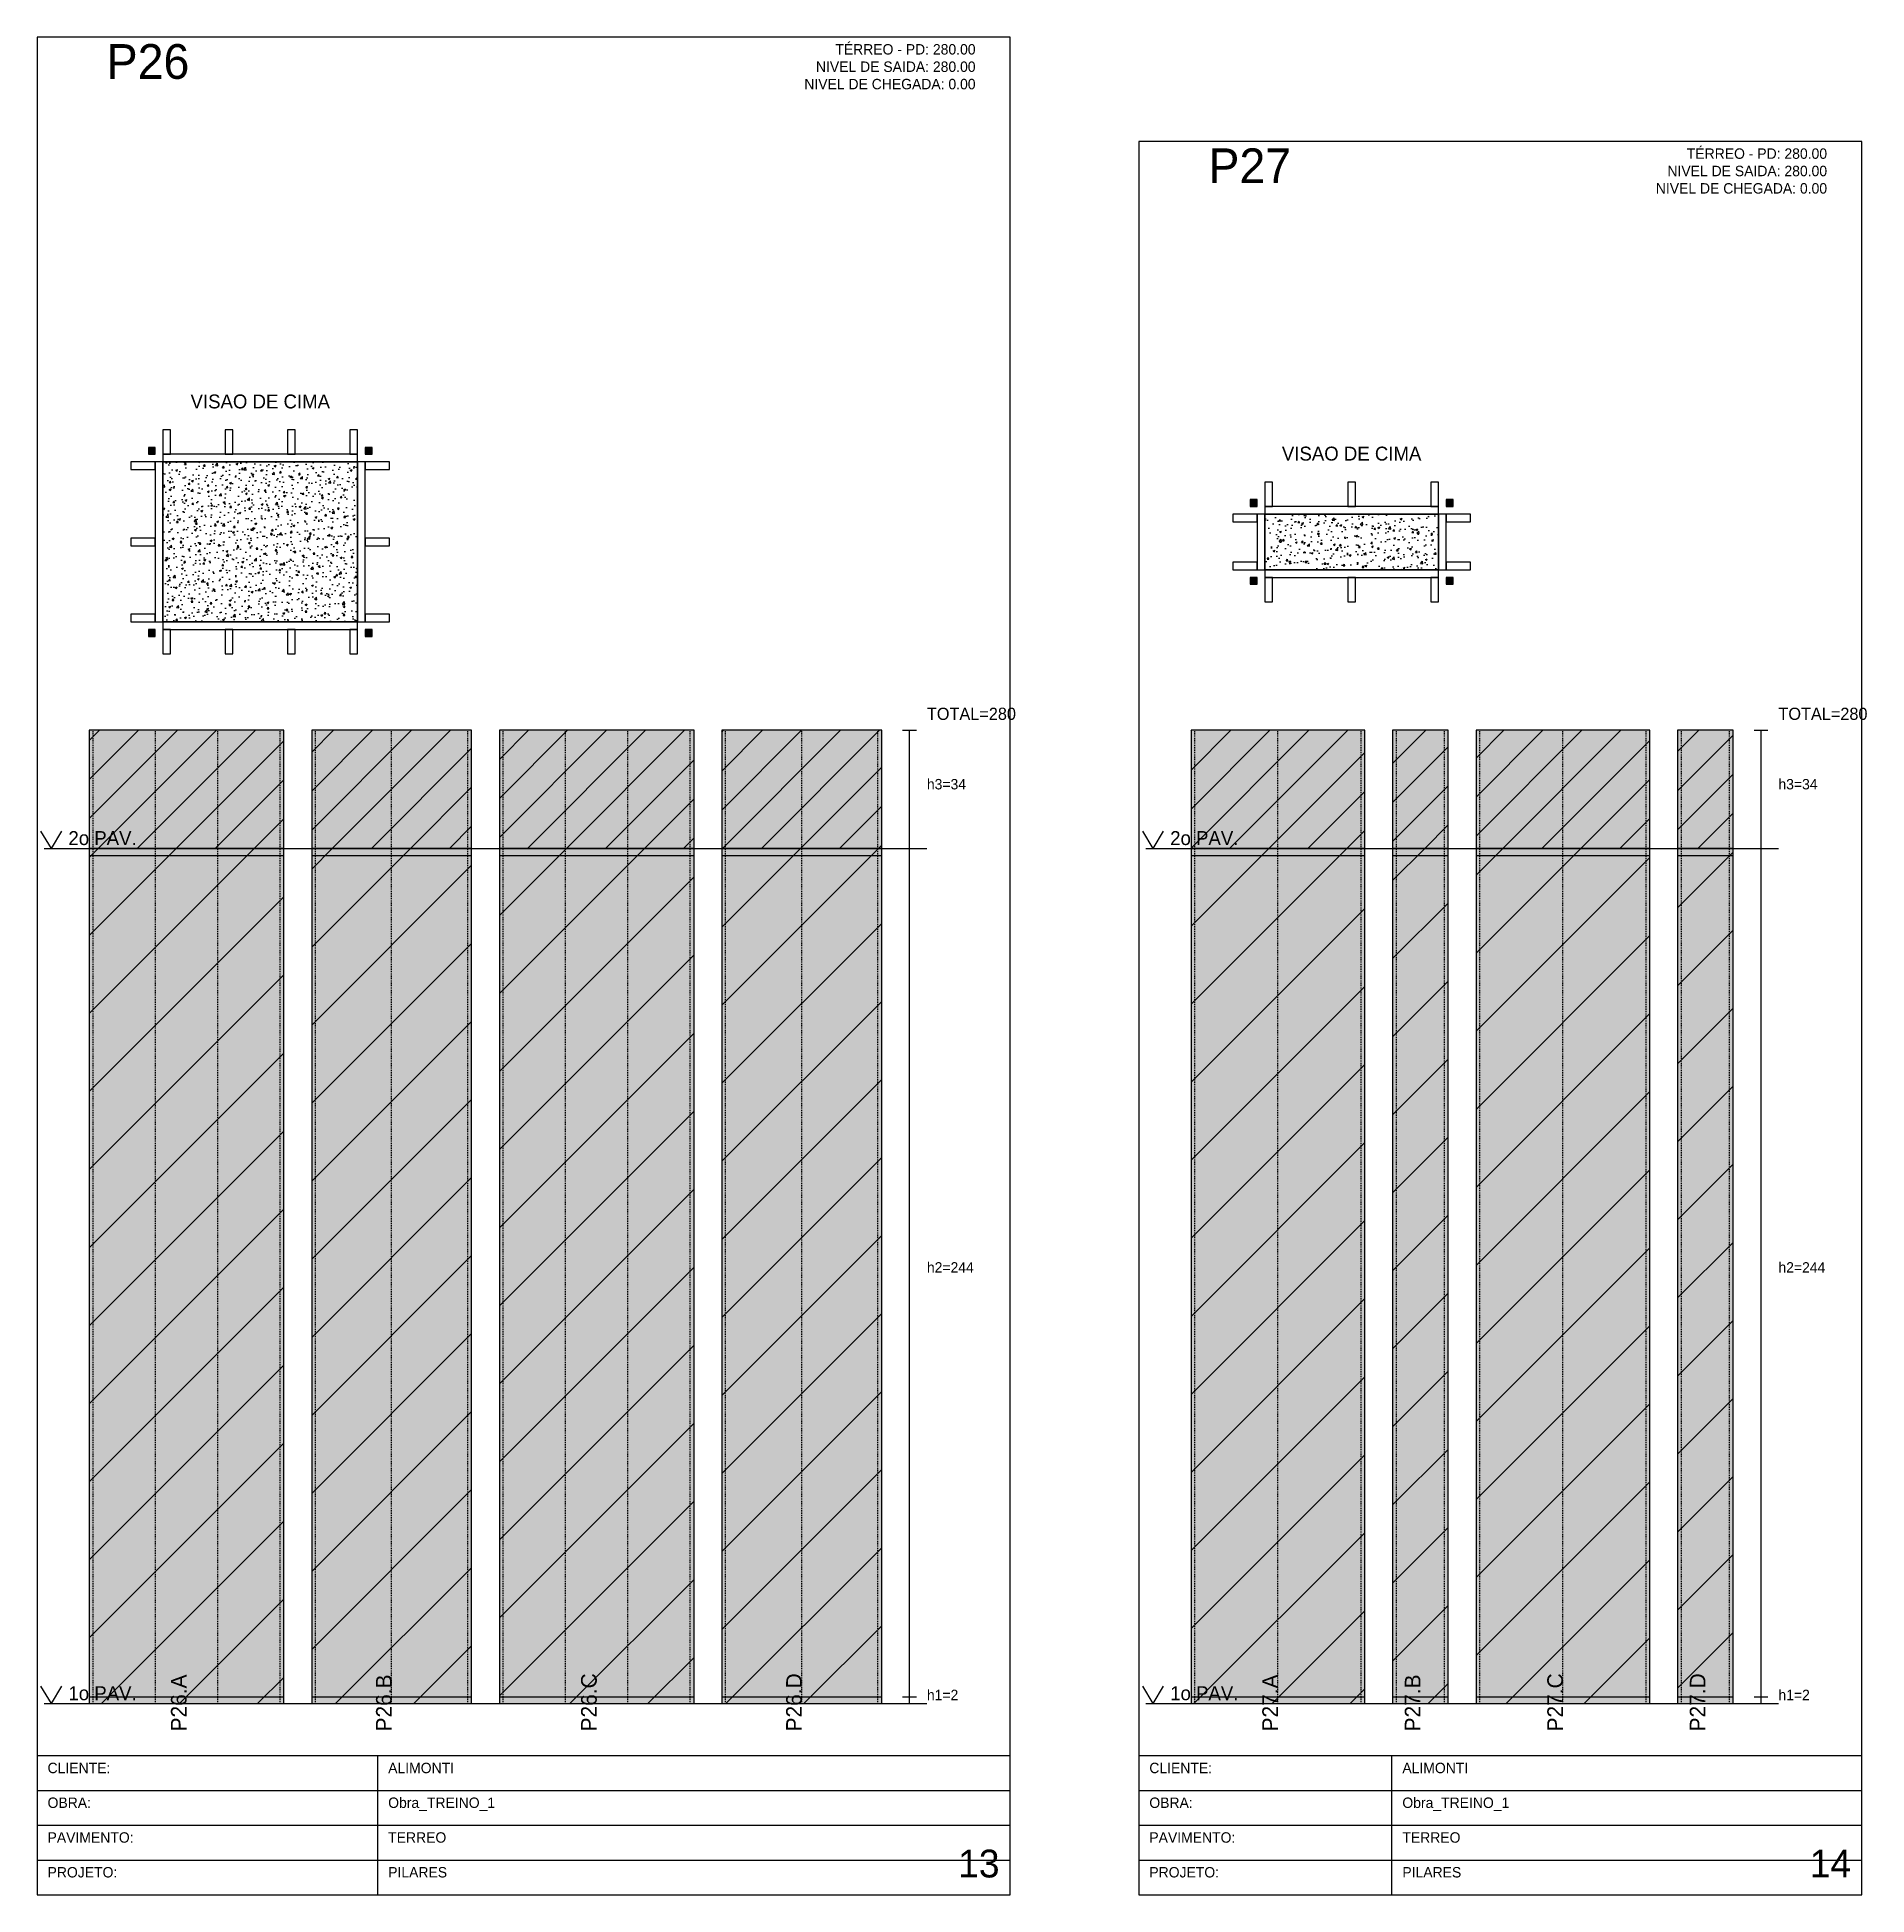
# Model space of a CAD drawing. Header units: metres. Extents: x 0 to 1466, y 0 to 2698.
# Drawn here: x 572 to 1098, y 1097 to 1631 of the extents above; entities that cross this region are included whole.
import ezdxf
from ezdxf.enums import TextEntityAlignment as Align

# ---------------------------------------------------------------- set-up
doc = ezdxf.new("R2010")
doc.units = ezdxf.units.M
doc.linetypes.add('DASHED', pattern=[0.5, 0.25, -0.25])
for name, color, linetype in [('BORDA_CELULA', 9, 'Continuous'), ('CARIMBO', 9, 'Continuous'), ('CHAPA', 1, 'Continuous'), ('CONCRETO', 4, 'Continuous'), ('COTA', 241, 'Continuous'), ('Hachura', 251, 'Continuous'), ('LABEL_ID', 3, 'Continuous'), ('Nivel', 4, 'Continuous'), ('NOMENCLATURA', 1, 'Continuous'), ('Paineis', 7, 'Continuous'), ('SARR_2.2x7', 82, 'Continuous'), ('Texto Secao', 2, 'Continuous'), ('TEXTO_GERAL', 2, 'Continuous')]:
    doc.layers.add(name, color=color, linetype=linetype)

msp = doc.modelspace()

# ---------------------------------------------------------------- texts
at = {"layer": 'CARIMBO', "color": 9}
for s, p in [('CLIENTE:', (575, 1131.8)), ('CLIENTE:', (892, 1131.8)), ('OBRA:', (575, 1121.8)), ('OBRA:', (892, 1121.8)), ('PAVIMENTO:', (575, 1111.8)), ('PAVIMENTO:', (892, 1111.8)), ('PROJETO:', (575, 1101.8)), ('PROJETO:', (892, 1101.8))]:
    msp.add_text(s, height=3, dxfattribs=at).set_placement(p)
at = {"layer": 'COTA', "color": 8}
for s, height, p in [('TOTAL=280', 3.5, (828, 1434.8)), ('TOTAL=280', 3.5, (1073, 1434.8)), ('h3=34', 3, (828, 1414.8)), ('h3=34', 3, (1073, 1414.8)), ('h2=244', 3, (828, 1275.8)), ('h2=244', 3, (1073, 1275.8)), ('h1=2', 3, (828, 1152.8)), ('h1=2', 3, (1073, 1152.8))]:
    msp.add_text(s, height=height, dxfattribs=at).set_placement(p)
at = {"layer": 'LABEL_ID', "color": 3}
for s, p in [('13', (837, 1101.8)), ('14', (1082, 1101.8))]:
    msp.add_text(s, height=8, dxfattribs=at).set_placement(p)
at = {"layer": 'Nivel', "color": 4}
for s, p in [('2o PAV.', (581, 1398.8)), ('2o PAV.', (898, 1398.8)), ('1o PAV.', (581, 1152.8)), ('1o PAV.', (898, 1152.8))]:
    msp.add_text(s, height=4, dxfattribs=at).set_placement(p)
at = {"layer": 'NOMENCLATURA', "color": 1}
for s, p in [('P26', (592, 1619.2)), ('P27', (909, 1589.2))]:
    msp.add_text(s, height=10, dxfattribs=at).set_placement(p)
at = {"layer": 'Texto Secao', "color": 2}
for p in [(636.2, 1523.2), (950.2, 1508.2)]:
    msp.add_text('VISAO DE CIMA', height=4, dxfattribs=at).set_placement(p, align=Align.BOTTOM_CENTER)
for s, p in [('P26.A', (615, 1143.8)), ('P26.B', (674, 1143.8)), ('P26.C', (733, 1143.8)), ('P26.D', (792, 1143.8)), ('P27.A', (929, 1143.8)), ('P27.B', (970, 1143.8)), ('P27.C', (1011, 1143.8)), ('P27.D', (1052, 1143.8))]:
    msp.add_text(s, height=4.5, rotation=90, dxfattribs=at).set_placement(p)
at = {"layer": 'TEXTO_GERAL', "color": 2}
for s, p in [('TÉRREO - PD: 280.00', (842, 1626.2)), ('NIVEL DE CHEGADA: 0.00', (842, 1616.2)), ('NIVEL DE SAIDA: 280.00', (842, 1621.2)), ('TÉRREO - PD: 280.00', (1087, 1596.2)), ('NIVEL DE SAIDA: 280.00', (1087, 1591.2)), ('NIVEL DE CHEGADA: 0.00', (1087, 1586.2))]:
    msp.add_text(s, height=3, dxfattribs=at).set_placement(p, align=Align.RIGHT)
for s, p in [('ALIMONTI', (673, 1131.8)), ('ALIMONTI', (964.8, 1131.8)), ('Obra_TREINO_1', (673, 1121.8)), ('Obra_TREINO_1', (964.8, 1121.8)), ('TERREO', (673, 1111.8)), ('TERREO', (964.8, 1111.8)), ('PILARES', (673, 1101.8)), ('PILARES', (964.8, 1101.8))]:
    msp.add_text(s, height=3, dxfattribs=at).set_placement(p)

# ---------------------------------------------------------------- hatches: boundary and pattern name
at = {"layer": 'CHAPA'}
h = msp.add_hatch(color=1, dxfattribs=at)
h.dxf.hatch_style = 1
h.paths.add_polyline_path([(604, 1511.2), (606, 1511.2), (606, 1513.2), (604, 1513.2)])
h = msp.add_hatch(color=1, dxfattribs=at)
h.dxf.hatch_style = 1
h.paths.add_polyline_path([(666.4, 1511.2), (668.4, 1511.2), (668.4, 1513.2), (666.4, 1513.2)])
h = msp.add_hatch(color=1, dxfattribs=at)
h.dxf.hatch_style = 1
h.paths.add_polyline_path([(921, 1496.2), (923, 1496.2), (923, 1498.2), (921, 1498.2)])
h = msp.add_hatch(color=1, dxfattribs=at)
h.dxf.hatch_style = 1
h.paths.add_polyline_path([(977.4, 1496.2), (979.4, 1496.2), (979.4, 1498.2), (977.4, 1498.2)])
h = msp.add_hatch(color=1, dxfattribs=at)
h.dxf.hatch_style = 1
h.paths.add_polyline_path([(921, 1473.8), (923, 1473.8), (923, 1475.8), (921, 1475.8)])
h = msp.add_hatch(color=1, dxfattribs=at)
h.dxf.hatch_style = 1
h.paths.add_polyline_path([(977.4, 1473.8), (979.4, 1473.8), (979.4, 1475.8), (977.4, 1475.8)])
h = msp.add_hatch(color=1, dxfattribs=at)
h.dxf.hatch_style = 1
h.paths.add_polyline_path([(604, 1458.8), (606, 1458.8), (606, 1460.8), (604, 1460.8)])
h = msp.add_hatch(color=1, dxfattribs=at)
h.dxf.hatch_style = 1
h.paths.add_polyline_path([(666.4, 1458.8), (668.4, 1458.8), (668.4, 1460.8), (666.4, 1460.8)])
at = {"layer": 'COTA'}
h = msp.add_hatch(dxfattribs=at)
h.set_pattern_fill('AR-CONC', scale=0.03)
h.paths.add_polyline_path([(608.2, 1463), (664.2, 1463), (664.2, 1509), (608.2, 1509)])
h = msp.add_hatch(dxfattribs=at)
h.set_pattern_fill('AR-CONC', scale=0.03)
h.paths.add_polyline_path([(925.2, 1478), (975.2, 1478), (975.2, 1494), (925.2, 1494)])
at = {"layer": 'Hachura'}
h = msp.add_hatch(color=7, dxfattribs=at)
h.dxf.hatch_style = 1
h.paths.add_polyline_path([(587, 1397.8), (643, 1397.8), (643, 1431.8), (587, 1431.8)])
h = msp.add_hatch(dxfattribs=at)
h.set_pattern_fill('ANSI31', scale=2.5)
h.paths.add_polyline_path([(587, 1397.8), (643, 1397.8), (643, 1431.8), (587, 1431.8)])
h = msp.add_hatch(color=7, dxfattribs=at)
h.dxf.hatch_style = 1
h.paths.add_polyline_path([(651, 1397.8), (697, 1397.8), (697, 1431.8), (651, 1431.8)])
h = msp.add_hatch(dxfattribs=at)
h.set_pattern_fill('ANSI31', scale=2.5)
h.paths.add_polyline_path([(651, 1397.8), (697, 1397.8), (697, 1431.8), (651, 1431.8)])
h = msp.add_hatch(color=7, dxfattribs=at)
h.dxf.hatch_style = 1
h.paths.add_polyline_path([(705, 1397.8), (761, 1397.8), (761, 1431.8), (705, 1431.8)])
h = msp.add_hatch(dxfattribs=at)
h.set_pattern_fill('ANSI31', scale=2.5)
h.paths.add_polyline_path([(705, 1397.8), (761, 1397.8), (761, 1431.8), (705, 1431.8)])
h = msp.add_hatch(color=7, dxfattribs=at)
h.dxf.hatch_style = 1
h.paths.add_polyline_path([(769, 1397.8), (815, 1397.8), (815, 1431.8), (769, 1431.8)])
h = msp.add_hatch(dxfattribs=at)
h.set_pattern_fill('ANSI31', scale=2.5)
h.paths.add_polyline_path([(769, 1397.8), (815, 1397.8), (815, 1431.8), (769, 1431.8)])
h = msp.add_hatch(color=7, dxfattribs=at)
h.dxf.hatch_style = 1
h.paths.add_polyline_path([(904, 1397.8), (954, 1397.8), (954, 1431.8), (904, 1431.8)])
h = msp.add_hatch(dxfattribs=at)
h.set_pattern_fill('ANSI31', scale=2.5)
h.paths.add_polyline_path([(904, 1397.8), (954, 1397.8), (954, 1431.8), (904, 1431.8)])
h = msp.add_hatch(color=7, dxfattribs=at)
h.dxf.hatch_style = 1
h.paths.add_polyline_path([(962, 1397.8), (978, 1397.8), (978, 1431.8), (962, 1431.8)])
h = msp.add_hatch(dxfattribs=at)
h.set_pattern_fill('ANSI31', scale=2.5)
h.paths.add_polyline_path([(962, 1397.8), (978, 1397.8), (978, 1431.8), (962, 1431.8)])
h = msp.add_hatch(color=7, dxfattribs=at)
h.dxf.hatch_style = 1
h.paths.add_polyline_path([(986, 1397.8), (1036, 1397.8), (1036, 1431.8), (986, 1431.8)])
h = msp.add_hatch(dxfattribs=at)
h.set_pattern_fill('ANSI31', scale=2.5)
h.paths.add_polyline_path([(986, 1397.8), (1036, 1397.8), (1036, 1431.8), (986, 1431.8)])
h = msp.add_hatch(color=7, dxfattribs=at)
h.dxf.hatch_style = 1
h.paths.add_polyline_path([(1044, 1397.8), (1060, 1397.8), (1060, 1431.8), (1044, 1431.8)])
h = msp.add_hatch(dxfattribs=at)
h.set_pattern_fill('ANSI31', scale=2.5)
h.paths.add_polyline_path([(1044, 1397.8), (1060, 1397.8), (1060, 1431.8), (1044, 1431.8)])
h = msp.add_hatch(color=7, dxfattribs=at)
h.dxf.hatch_style = 1
h.paths.add_polyline_path([(587, 1151.8), (643, 1151.8), (643, 1397.8), (587, 1397.8)])
h = msp.add_hatch(dxfattribs=at)
h.set_pattern_fill('ANSI31', scale=5)
h.paths.add_polyline_path([(587, 1151.8), (643, 1151.8), (643, 1397.8), (587, 1397.8)])
h = msp.add_hatch(color=7, dxfattribs=at)
h.dxf.hatch_style = 1
h.paths.add_polyline_path([(651, 1151.8), (697, 1151.8), (697, 1397.8), (651, 1397.8)])
h = msp.add_hatch(dxfattribs=at)
h.set_pattern_fill('ANSI31', scale=5)
h.paths.add_polyline_path([(651, 1151.8), (697, 1151.8), (697, 1397.8), (651, 1397.8)])
h = msp.add_hatch(color=7, dxfattribs=at)
h.dxf.hatch_style = 1
h.paths.add_polyline_path([(705, 1151.8), (761, 1151.8), (761, 1397.8), (705, 1397.8)])
h = msp.add_hatch(dxfattribs=at)
h.set_pattern_fill('ANSI31', scale=5)
h.paths.add_polyline_path([(705, 1151.8), (761, 1151.8), (761, 1397.8), (705, 1397.8)])
h = msp.add_hatch(color=7, dxfattribs=at)
h.dxf.hatch_style = 1
h.paths.add_polyline_path([(769, 1151.8), (815, 1151.8), (815, 1397.8), (769, 1397.8)])
h = msp.add_hatch(dxfattribs=at)
h.set_pattern_fill('ANSI31', scale=5)
h.paths.add_polyline_path([(769, 1151.8), (815, 1151.8), (815, 1397.8), (769, 1397.8)])
h = msp.add_hatch(color=7, dxfattribs=at)
h.dxf.hatch_style = 1
h.paths.add_polyline_path([(904, 1151.8), (954, 1151.8), (954, 1397.8), (904, 1397.8)])
h = msp.add_hatch(dxfattribs=at)
h.set_pattern_fill('ANSI31', scale=5)
h.paths.add_polyline_path([(904, 1151.8), (954, 1151.8), (954, 1397.8), (904, 1397.8)])
h = msp.add_hatch(color=7, dxfattribs=at)
h.dxf.hatch_style = 1
h.paths.add_polyline_path([(962, 1151.8), (978, 1151.8), (978, 1397.8), (962, 1397.8)])
h = msp.add_hatch(dxfattribs=at)
h.set_pattern_fill('ANSI31', scale=5)
h.paths.add_polyline_path([(962, 1151.8), (978, 1151.8), (978, 1397.8), (962, 1397.8)])
h = msp.add_hatch(color=7, dxfattribs=at)
h.dxf.hatch_style = 1
h.paths.add_polyline_path([(986, 1151.8), (1036, 1151.8), (1036, 1397.8), (986, 1397.8)])
h = msp.add_hatch(dxfattribs=at)
h.set_pattern_fill('ANSI31', scale=5)
h.paths.add_polyline_path([(986, 1151.8), (1036, 1151.8), (1036, 1397.8), (986, 1397.8)])
h = msp.add_hatch(color=7, dxfattribs=at)
h.dxf.hatch_style = 1
h.paths.add_polyline_path([(1044, 1151.8), (1060, 1151.8), (1060, 1397.8), (1044, 1397.8)])
h = msp.add_hatch(dxfattribs=at)
h.set_pattern_fill('ANSI31', scale=5)
h.paths.add_polyline_path([(1044, 1151.8), (1060, 1151.8), (1060, 1397.8), (1044, 1397.8)])

# ---------------------------------------------------------------- linework, layer by layer
at = {"layer": 'BORDA_CELULA', "color": 9}
for points in [[(572, 1096.8), (852, 1096.8), (852, 1631.2), (572, 1631.2)], [(889, 1096.8), (1097, 1096.8), (1097, 1601.2), (889, 1601.2)]]:
    msp.add_lwpolyline(points, close=True, dxfattribs=at)
at = {"layer": 'CARIMBO', "color": 40}
for p, q in [((670, 1096.8), (670, 1136.8)), ((961.8, 1096.8), (961.8, 1136.8)), ((572, 1126.8), (852, 1126.8)), ((889, 1126.8), (1097, 1126.8)), ((572, 1116.8), (852, 1116.8)), ((889, 1116.8), (1097, 1116.8)), ((572, 1106.8), (852, 1106.8)), ((889, 1106.8), (1097, 1106.8))]:
    msp.add_line(p, q, dxfattribs=at)
for points in [[(572, 1096.8), (852, 1096.8), (852, 1136.8), (572, 1136.8)], [(889, 1096.8), (1097, 1096.8), (1097, 1136.8), (889, 1136.8)]]:
    msp.add_lwpolyline(points, close=True, dxfattribs=at)
at = {"layer": 'CHAPA', "color": 1}
for points in [[(604, 1511.2), (606, 1511.2), (606, 1513.2), (604, 1513.2)], [(666.4, 1511.2), (668.4, 1511.2), (668.4, 1513.2), (666.4, 1513.2)], [(921, 1496.2), (923, 1496.2), (923, 1498.2), (921, 1498.2)], [(977.4, 1496.2), (979.4, 1496.2), (979.4, 1498.2), (977.4, 1498.2)], [(921, 1473.8), (923, 1473.8), (923, 1475.8), (921, 1475.8)], [(977.4, 1473.8), (979.4, 1473.8), (979.4, 1475.8), (977.4, 1475.8)], [(604, 1458.8), (606, 1458.8), (606, 1460.8), (604, 1460.8)], [(666.4, 1458.8), (668.4, 1458.8), (668.4, 1460.8), (666.4, 1460.8)]]:
    msp.add_lwpolyline(points, close=True, dxfattribs=at)
at = {"layer": 'CONCRETO', "color": 4}
for points in [[(608.2, 1463), (664.2, 1463), (664.2, 1509), (608.2, 1509)], [(925.2, 1478), (975.2, 1478), (975.2, 1494), (925.2, 1494)]]:
    msp.add_lwpolyline(points, close=True, dxfattribs=at)
at = {"layer": 'COTA', "color": 8}
for p, q in [((821, 1431.8), (825, 1431.8)), ((823, 1151.8), (823, 1431.8)), ((1066, 1431.8), (1070, 1431.8)), ((1068, 1151.8), (1068, 1431.8)), ((821, 1397.8), (825, 1397.8)), ((821, 1397.8), (825, 1397.8)), ((1066, 1397.8), (1070, 1397.8)), ((1066, 1397.8), (1070, 1397.8)), ((821, 1153.8), (825, 1153.8)), ((821, 1153.8), (825, 1153.8)), ((821, 1151.8), (825, 1151.8)), ((1066, 1153.8), (1070, 1153.8)), ((1066, 1153.8), (1070, 1153.8)), ((1066, 1151.8), (1070, 1151.8))]:
    msp.add_line(p, q, dxfattribs=at)
at = {"layer": 'Nivel', "color": 4}
for p, q in [((573, 1402.8), (576, 1397.8)), ((579, 1402.8), (576, 1397.8)), ((890, 1402.8), (893, 1397.8)), ((896, 1402.8), (893, 1397.8)), ((574, 1397.8), (828, 1397.8)), ((891, 1397.8), (1073, 1397.8)), ((573, 1156.8), (576, 1151.8)), ((579, 1156.8), (576, 1151.8)), ((890, 1156.8), (893, 1151.8)), ((896, 1156.8), (893, 1151.8)), ((574, 1151.8), (828, 1151.8)), ((891, 1151.8), (1073, 1151.8))]:
    msp.add_line(p, q, dxfattribs=at)
at = {"layer": 'Paineis', "color": 7}
for p, q in [((587, 1395.8), (643, 1395.8)), ((651, 1395.8), (697, 1395.8)), ((705, 1395.8), (761, 1395.8)), ((769, 1395.8), (815, 1395.8)), ((904, 1395.8), (954, 1395.8)), ((962, 1395.8), (978, 1395.8)), ((986, 1395.8), (1036, 1395.8)), ((1044, 1395.8), (1060, 1395.8)), ((587, 1153.8), (643, 1153.8)), ((651, 1153.8), (697, 1153.8)), ((705, 1153.8), (761, 1153.8)), ((769, 1153.8), (815, 1153.8)), ((904, 1153.8), (954, 1153.8)), ((962, 1153.8), (978, 1153.8)), ((986, 1153.8), (1036, 1153.8)), ((1044, 1153.8), (1060, 1153.8))]:
    msp.add_line(p, q, dxfattribs=at)
for points in [[(606, 1463), (608.2, 1463), (608.2, 1509), (606, 1509)], [(608.2, 1509), (664.2, 1509), (664.2, 1511.2), (608.2, 1511.2)], [(664.2, 1463), (666.4, 1463), (666.4, 1509), (664.2, 1509)], [(923, 1478), (925.2, 1478), (925.2, 1494), (923, 1494)], [(925.2, 1494), (975.2, 1494), (975.2, 1496.2), (925.2, 1496.2)], [(975.2, 1478), (977.4, 1478), (977.4, 1494), (975.2, 1494)], [(925.2, 1475.8), (975.2, 1475.8), (975.2, 1478), (925.2, 1478)], [(608.2, 1460.8), (664.2, 1460.8), (664.2, 1463), (608.2, 1463)], [(587, 1397.8), (643, 1397.8), (643, 1431.8), (587, 1431.8)], [(651, 1397.8), (697, 1397.8), (697, 1431.8), (651, 1431.8)], [(705, 1397.8), (761, 1397.8), (761, 1431.8), (705, 1431.8)], [(769, 1397.8), (815, 1397.8), (815, 1431.8), (769, 1431.8)], [(904, 1397.8), (954, 1397.8), (954, 1431.8), (904, 1431.8)], [(962, 1397.8), (978, 1397.8), (978, 1431.8), (962, 1431.8)], [(986, 1397.8), (1036, 1397.8), (1036, 1431.8), (986, 1431.8)], [(1044, 1397.8), (1060, 1397.8), (1060, 1431.8), (1044, 1431.8)], [(587, 1151.8), (643, 1151.8), (643, 1397.8), (587, 1397.8)], [(651, 1151.8), (697, 1151.8), (697, 1397.8), (651, 1397.8)], [(705, 1151.8), (761, 1151.8), (761, 1397.8), (705, 1397.8)], [(769, 1151.8), (815, 1151.8), (815, 1397.8), (769, 1397.8)], [(904, 1151.8), (954, 1151.8), (954, 1397.8), (904, 1397.8)], [(962, 1151.8), (978, 1151.8), (978, 1397.8), (962, 1397.8)], [(986, 1151.8), (1036, 1151.8), (1036, 1397.8), (986, 1397.8)], [(1044, 1151.8), (1060, 1151.8), (1060, 1397.8), (1044, 1397.8)]]:
    msp.add_lwpolyline(points, close=True, dxfattribs=at)
at = {"layer": 'SARR_2.2x7', "color": 82, "linetype": 'DASHED'}
for p, q in [((588.1, 1151.8), (588.1, 1431.8)), ((606.03, 1151.8), (606.03, 1431.8)), ((623.97, 1151.8), (623.97, 1431.8)), ((641.9, 1151.8), (641.9, 1431.8)), ((652.1, 1151.8), (652.1, 1431.8)), ((674, 1151.8), (674, 1431.8)), ((695.9, 1151.8), (695.9, 1431.8)), ((706.1, 1151.8), (706.1, 1431.8)), ((724.03, 1151.8), (724.03, 1431.8)), ((741.97, 1151.8), (741.97, 1431.8)), ((759.9, 1151.8), (759.9, 1431.8)), ((770.1, 1151.8), (770.1, 1431.8)), ((792, 1151.8), (792, 1431.8)), ((813.9, 1151.8), (813.9, 1431.8)), ((905.1, 1151.8), (905.1, 1431.8)), ((929, 1151.8), (929, 1431.8)), ((952.9, 1151.8), (952.9, 1431.8)), ((963.1, 1151.8), (963.1, 1431.8)), ((976.9, 1151.8), (976.9, 1431.8)), ((987.1, 1151.8), (987.1, 1431.8)), ((1011, 1151.8), (1011, 1431.8)), ((1034.9, 1151.8), (1034.9, 1431.8)), ((1045.1, 1151.8), (1045.1, 1431.8)), ((1058.9, 1151.8), (1058.9, 1431.8))]:
    msp.add_line(p, q, dxfattribs=at)
at = {"layer": 'SARR_2.2x7', "color": 82}
for points in [[(608.2, 1511.2), (610.4, 1511.2), (610.4, 1518.2), (608.2, 1518.2)], [(626.13, 1511.2), (628.33, 1511.2), (628.33, 1518.2), (626.13, 1518.2)], [(644.07, 1511.2), (646.27, 1511.2), (646.27, 1518.2), (644.07, 1518.2)], [(662, 1511.2), (664.2, 1511.2), (664.2, 1518.2), (662, 1518.2)], [(599, 1506.8), (606, 1506.8), (606, 1509), (599, 1509)], [(666.4, 1506.8), (673.4, 1506.8), (673.4, 1509), (666.4, 1509)], [(925.2, 1496.2), (927.4, 1496.2), (927.4, 1503.2), (925.2, 1503.2)], [(949.1, 1496.2), (951.3, 1496.2), (951.3, 1503.2), (949.1, 1503.2)], [(973, 1496.2), (975.2, 1496.2), (975.2, 1503.2), (973, 1503.2)], [(916, 1491.8), (923, 1491.8), (923, 1494), (916, 1494)], [(977.4, 1491.8), (984.4, 1491.8), (984.4, 1494), (977.4, 1494)], [(599, 1484.9), (606, 1484.9), (606, 1487.1), (599, 1487.1)], [(666.4, 1484.9), (673.4, 1484.9), (673.4, 1487.1), (666.4, 1487.1)], [(916, 1478), (923, 1478), (923, 1480.2), (916, 1480.2)], [(925.2, 1468.8), (927.4, 1468.8), (927.4, 1475.8), (925.2, 1475.8)], [(949.1, 1468.8), (951.3, 1468.8), (951.3, 1475.8), (949.1, 1475.8)], [(973, 1468.8), (975.2, 1468.8), (975.2, 1475.8), (973, 1475.8)], [(977.4, 1478), (984.4, 1478), (984.4, 1480.2), (977.4, 1480.2)], [(599, 1463), (606, 1463), (606, 1465.2), (599, 1465.2)], [(666.4, 1463), (673.4, 1463), (673.4, 1465.2), (666.4, 1465.2)], [(608.2, 1453.8), (610.4, 1453.8), (610.4, 1460.8), (608.2, 1460.8)], [(626.13, 1453.8), (628.33, 1453.8), (628.33, 1460.8), (626.13, 1460.8)], [(644.07, 1453.8), (646.27, 1453.8), (646.27, 1460.8), (644.07, 1460.8)], [(662, 1453.8), (664.2, 1453.8), (664.2, 1460.8), (662, 1460.8)]]:
    msp.add_lwpolyline(points, close=True, dxfattribs=at)

msp.set_redraw_order([(e.dxf.handle, doc.entitydb.next_handle()) for e in msp.query("TEXT MTEXT ATTDEF DIMENSION ARC_DIMENSION")])  # texts and dimensions are drawn at this point

doc.saveas('drawing.dxf')
